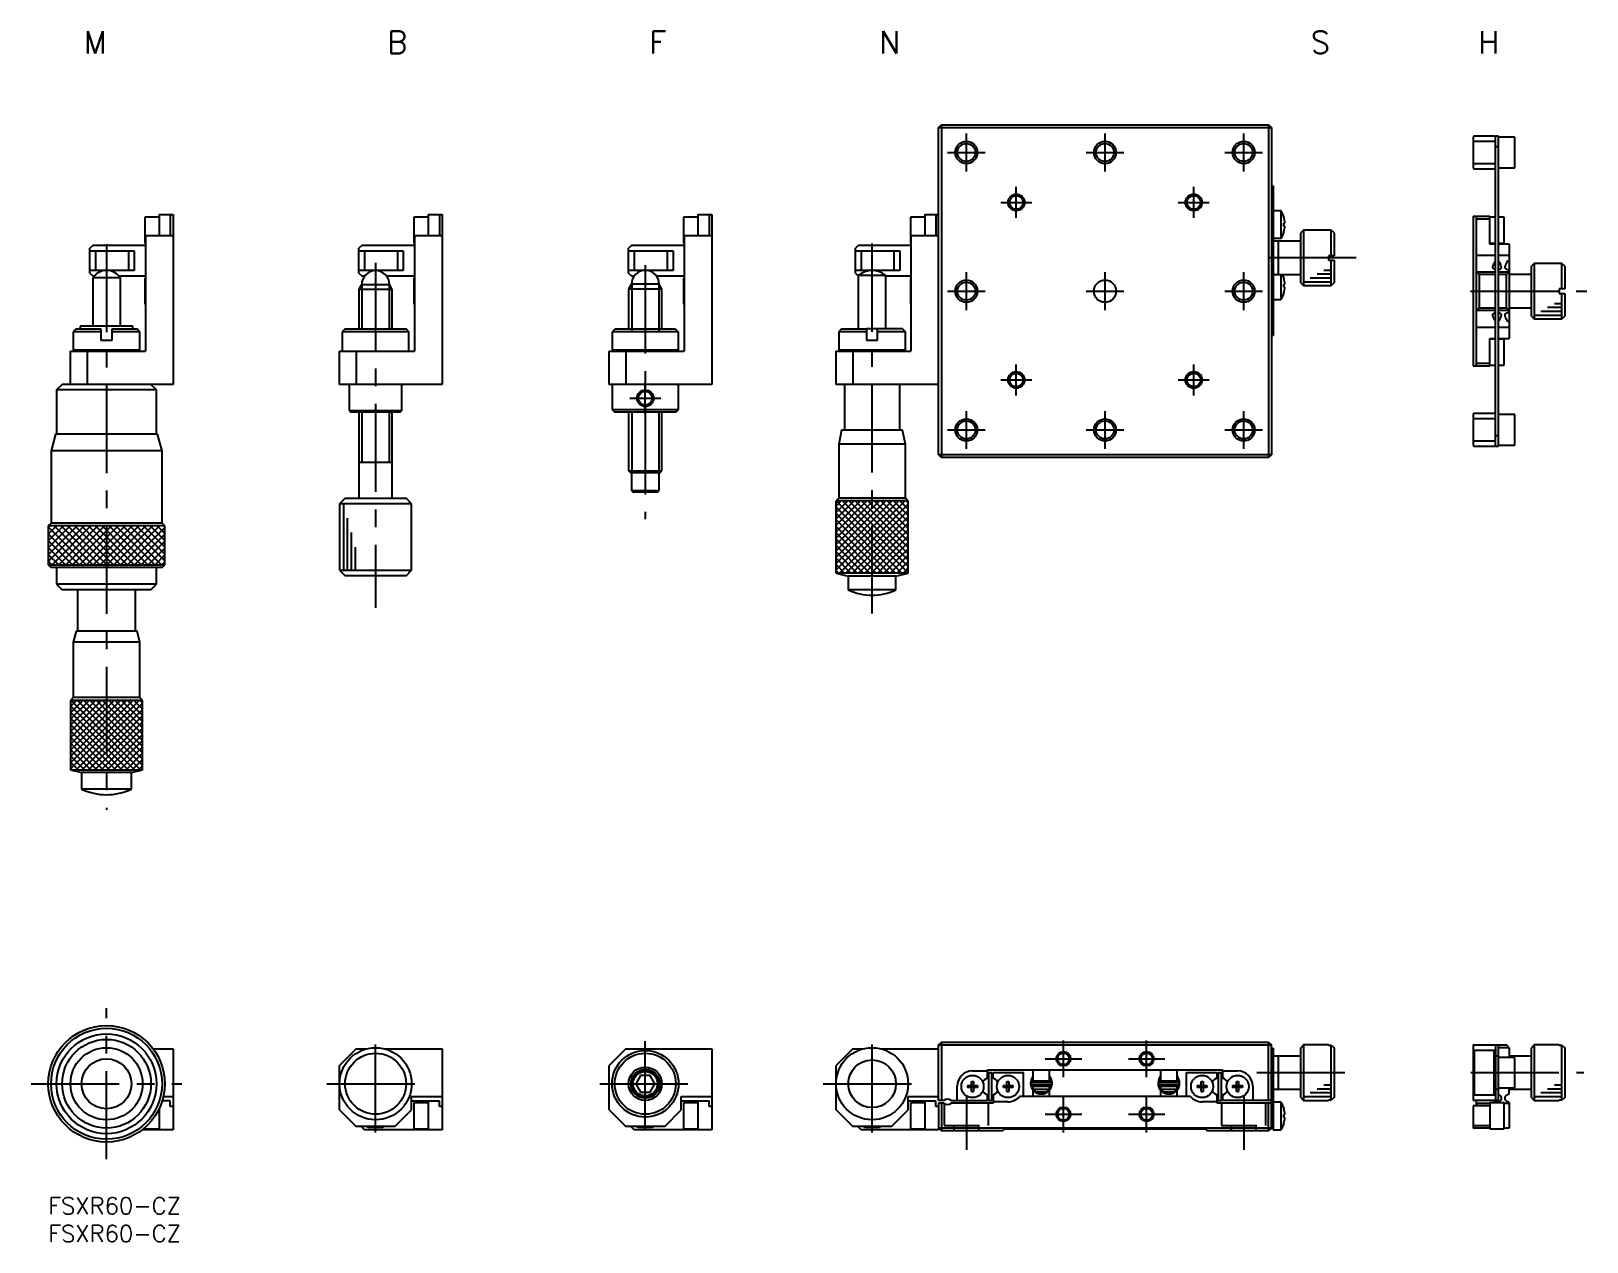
# Model space of a CAD drawing. Extents: x -3 to 277, y -8 to 210.
import ezdxf

# ---------------------------------------------------------------- set-up
doc = ezdxf.new("R2010")
doc.units = 0
doc.header["$LTSCALE"] = 0.5
doc.linetypes.add('CENTER', pattern=[50.8, 31.75, -6.35, 6.35, -6.35])
doc.linetypes.add('DASHED', pattern=[19.05, 12.7, -6.35])
for name, color, linetype in [('MSM_CENTER', 1, 'CENTER'), ('MSM_CONTINUOUS', 7, 'CONTINUOUS'), ('MSM_DASHED', 4, 'DASHED'), ('MSM_NARROW', 5, 'CONTINUOUS'), ('MSM_PART_NUMBER', 7, 'CONTINUOUS')]:
    doc.layers.add(name, color=color, linetype=linetype)
doc.styles.get("Standard").update_dxf_attribs({"font": 'txt.shx', "height": 3, "bigfont": 'bigfont.shx'})

msp = doc.modelspace()

# ---------------------------------------------------------------- texts
at = {"layer": 'MSM_PART_NUMBER'}
for s, p in [('M', (6.42, 206.22)), ('B', (61.14, 206.22)), ('F', (108.4, 206.22)), ('N', (149.86, 206.22)), ('S', (227.65, 206.22)), ('H', (257.87, 206.22))]:
    msp.add_text(s, height=4, dxfattribs=at).set_placement(p)

# ---------------------------------------------------------------- blocks, each defined once
blk = doc.blocks.new('*U4')
at = {"layer": 'MSM_PART_NUMBER'}
blk.add_text('FSXR60-CZ', height=3, dxfattribs=at).set_placement((0, -3))
blk = doc.blocks.new('*U5')
at = {"layer": 'MSM_PART_NUMBER'}
blk.add_text('FSXR60-CZ', height=3, dxfattribs=at).set_placement((0, -8))

# ---------------------------------------------------------------- linework, layer by layer
at = {"layer": 'MSM_CENTER'}
for p, q in [((165.54, 184.95), (165.54, 191.75)), ((190.54, 184.95), (190.54, 191.75)), ((215.54, 184.95), (215.54, 191.75)), ((162.14, 188.35), (168.94, 188.35)), ((187.14, 188.35), (193.94, 188.35)), ((212.14, 188.35), (218.94, 188.35)), ((174.54, 176.55), (174.54, 182.15)), ((206.54, 176.55), (206.54, 182.15)), ((171.74, 179.35), (177.34, 179.35)), ((203.74, 179.35), (209.34, 179.35)), ((10.5, 171.85), (10.5, 69.85)), ((148.54, 105.25), (148.54, 172.85)), ((59.01, 168.45), (59.01, 106.29)), ((235.84, 169.35), (217.84, 169.35)), ((107.64, 168.01), (107.64, 122.28)), ((165.54, 159.95), (165.54, 166.75)), ((190.54, 159.95), (190.54, 166.75)), ((215.54, 159.95), (215.54, 166.75)), ((162.14, 163.35), (168.94, 163.35)), ((187.14, 163.35), (193.94, 163.35)), ((212.14, 163.35), (218.94, 163.35)), ((256.42, 163.35), (277.42, 163.35)), ((174.54, 144.55), (174.54, 150.15)), ((206.54, 144.55), (206.54, 150.15)), ((107.64, 141.25), (107.64, 146.85)), ((171.74, 147.35), (177.34, 147.35)), ((203.74, 147.35), (209.34, 147.35)), ((104.84, 144.05), (110.44, 144.05)), ((165.54, 134.95), (165.54, 141.75)), ((190.54, 134.95), (190.54, 141.75)), ((215.54, 134.95), (215.54, 141.75)), ((162.14, 138.35), (168.94, 138.35)), ((187.14, 138.35), (193.94, 138.35)), ((212.14, 138.35), (218.94, 138.35)), ((10.5, 6.9), (10.5, 34.1)), ((59.01, 11.7), (59.01, 29.3)), ((107.64, 12.3), (107.64, 28.7)), ((148.54, 11.7), (148.54, 29.3)), ((183.04, 21.7), (183.04, 28.3)), ((198.04, 21.7), (198.04, 28.3)), ((179.74, 25), (186.34, 25)), ((194.74, 25), (201.34, 25)), ((217.89, 22.5), (235.29, 22.5)), ((256.47, 22.5), (276.87, 22.5)), ((-3.1, 20.5), (24.1, 20.5)), ((50.21, 20.5), (67.81, 20.5)), ((99.44, 20.5), (115.84, 20.5)), ((139.74, 20.5), (157.34, 20.5)), ((165.54, 18.4), (165.54, 8.6)), ((183.04, 11.7), (183.04, 18.3)), ((198.04, 11.7), (198.04, 18.3)), ((215.54, 18.4), (215.54, 8.6)), ((179.74, 15), (186.34, 15)), ((194.74, 15), (201.34, 15))]:
    msp.add_line(p, q, dxfattribs=at)
at = {"layer": 'MSM_CONTINUOUS'}
for p, q in [((161.04, 193.35), (160.54, 192.85)), ((160.54, 133.85), (160.54, 192.85)), ((160.54, 192.85), (220.54, 192.85)), ((161.04, 193.35), (161.04, 133.35)), ((161.04, 193.35), (220.04, 193.35)), ((220.04, 193.35), (220.04, 133.35)), ((220.54, 192.85), (220.04, 193.35)), ((220.54, 192.85), (220.54, 133.85)), ((257.12, 191.35), (256.92, 191.15)), ((256.92, 191.15), (256.92, 185.55)), ((257.12, 191.35), (260.72, 191.35)), ((260.92, 191.15), (260.72, 191.35)), ((260.92, 135.35), (260.92, 191.35)), ((260.92, 191.35), (261.42, 191.35)), ((261.42, 191.35), (261.42, 135.35)), ((264.42, 191.1), (261.42, 191.1)), ((264.42, 185.6), (264.42, 191.1)), ((260.92, 190.35), (256.92, 190.35)), ((261.42, 189.35), (260.92, 189.35)), ((256.92, 186.35), (260.92, 186.35)), ((256.92, 185.55), (257.12, 185.35)), ((260.72, 185.35), (257.12, 185.35)), ((260.72, 185.35), (260.92, 185.55)), ((261.42, 185.6), (264.42, 185.6)), ((220.54, 182.35), (220.84, 182.35)), ((220.84, 182.35), (220.84, 155.35)), ((220.84, 180.35), (220.54, 180.35)), ((20, 177.15), (20, 173.35)), ((20, 177.15), (22.5, 177.15)), ((22, 177.15), (22, 173.35)), ((22.5, 177.15), (22.5, 146.55)), ((68.51, 177.15), (68.51, 173.35)), ((68.51, 177.15), (71.01, 177.15)), ((70.51, 177.15), (70.51, 173.35)), ((71.01, 177.15), (71.01, 146.55)), ((117.14, 177.15), (117.14, 173.35)), ((117.14, 177.15), (119.64, 177.15)), ((119.14, 177.15), (119.14, 173.35)), ((119.64, 177.15), (119.64, 146.55)), ((158.04, 177.15), (158.04, 173.35)), ((158.04, 177.15), (160.54, 177.15)), ((160.04, 177.15), (160.04, 173.35)), ((222.23, 177.85), (220.84, 177.85)), ((222.23, 177.85), (222.23, 172.85)), ((256.92, 176.85), (256.92, 149.85)), ((256.92, 176.85), (259.92, 176.85)), ((257.52, 149.85), (257.52, 176.85)), ((259.92, 171.85), (259.92, 176.85)), ((20, 176.7), (17.4, 176.7)), ((17.4, 176.7), (17.4, 172)), ((68.51, 176.7), (65.91, 176.7)), ((65.91, 176.7), (65.91, 172)), ((117.14, 176.7), (114.54, 176.7)), ((114.54, 176.7), (114.54, 172)), ((155.44, 176.7), (155.44, 172)), ((158.04, 176.7), (155.44, 176.7)), ((222.8, 176.61), (222.81, 176.61)), ((222.8, 175.61), (222.97, 175.61)), ((222.97, 175.09), (222.8, 175.09)), ((222.81, 174.09), (222.8, 174.09)), ((226.34, 174.35), (225.84, 173.85)), ((231.34, 174.35), (226.34, 174.35)), ((226.34, 174.35), (226.34, 164.35)), ((231.84, 173.85), (231.34, 174.35)), ((231.34, 169.75), (231.34, 174.35)), ((259.92, 176.35), (257.52, 176.35)), ((260.92, 176.7), (259.92, 176.7)), ((262.52, 176.7), (261.42, 176.7)), ((262.52, 172), (262.52, 176.7)), ((8, 171.6), (7.5, 171.1)), ((17.5, 171.6), (8, 171.6)), ((17.4, 172), (17.5, 172)), ((17.5, 173.35), (17.5, 152.55)), ((22.5, 173.35), (17.5, 173.35)), ((56.51, 171.6), (56.01, 171.1)), ((66.01, 171.6), (56.51, 171.6)), ((65.91, 172), (66.01, 172)), ((71.01, 173.35), (66.01, 173.35)), ((66.01, 173.35), (66.01, 152.55)), ((105.14, 171.6), (104.64, 171.1)), ((114.64, 171.6), (105.14, 171.6)), ((114.54, 172), (114.64, 172)), ((114.64, 173.35), (114.64, 152.55)), ((119.64, 173.35), (114.64, 173.35)), ((146.04, 171.6), (145.54, 171.1)), ((155.54, 171.6), (146.04, 171.6)), ((155.44, 172), (155.54, 172)), ((155.54, 173.35), (155.54, 152.55)), ((160.54, 173.35), (155.54, 173.35)), ((222.23, 172.85), (220.84, 172.85)), ((225.84, 172.35), (220.84, 172.35)), ((221.84, 166.35), (221.84, 172.35)), ((225.84, 164.85), (225.84, 173.85)), ((231.84, 173.85), (231.84, 169.75)), ((259.92, 172), (260.92, 172)), ((260.92, 171.85), (259.92, 171.85)), ((261.42, 172), (262.52, 172)), ((263.42, 171.85), (261.42, 171.85)), ((263.42, 171.85), (263.42, 154.85)), ((7.5, 166.6), (7.5, 171.1)), ((7.5, 170.6), (15.5, 170.6)), ((8.5, 170.6), (8.5, 167.1)), ((14.5, 167.1), (14.5, 170.6)), ((15.5, 170.6), (15.5, 167.1)), ((56.01, 166.6), (56.01, 171.1)), ((56.01, 170.6), (64.01, 170.6)), ((57.01, 170.6), (57.01, 167.1)), ((63.01, 167.1), (63.01, 170.6)), ((64.01, 170.6), (64.01, 167.1)), ((104.64, 166.6), (104.64, 171.1)), ((104.64, 170.6), (112.64, 170.6)), ((105.64, 170.6), (105.64, 167.1)), ((111.64, 167.1), (111.64, 170.6)), ((112.64, 170.6), (112.64, 167.1)), ((145.54, 166.6), (145.54, 171.1)), ((145.54, 170.6), (153.54, 170.6)), ((146.54, 170.6), (146.54, 167.1)), ((152.54, 167.1), (152.54, 170.6)), ((153.54, 170.6), (153.54, 167.1)), ((231.84, 169.75), (230.84, 169.75)), ((230.84, 169.75), (230.84, 168.95)), ((230.84, 168.95), (231.84, 168.95)), ((231.34, 164.35), (231.34, 168.95)), ((231.84, 168.95), (231.84, 164.85)), ((257.52, 169.85), (260.92, 169.85)), ((261.42, 169.85), (263.42, 169.85)), ((261.42, 168.83), (261.5, 168.76)), ((263.17, 168.79), (263.27, 168.87)), ((263.27, 168.87), (263.37, 168.91)), ((263.37, 168.91), (263.42, 168.91)), ((267.92, 168.35), (267.42, 167.85)), ((267.92, 168.35), (267.92, 158.35)), ((272.92, 168.35), (267.92, 168.35)), ((273.42, 167.85), (272.92, 168.35)), ((272.92, 163.75), (272.92, 168.35)), ((15.5, 167.1), (7.5, 167.1)), ((7.5, 166.6), (8, 166.1)), ((8, 166.1), (8.26, 166.1)), ((8, 165.76), (8, 157.05)), ((13, 165.76), (8, 165.76)), ((12.74, 166.1), (17.5, 166.1)), ((13, 157.05), (13, 165.76)), ((17.4, 165.7), (17.4, 161)), ((17.5, 165.7), (17.4, 165.7)), ((64.01, 167.1), (56.01, 167.1)), ((56.01, 166.6), (56.51, 166.1)), ((56.51, 166.1), (57.05, 166.1)), ((60.98, 166.1), (66.01, 166.1)), ((65.91, 165.7), (65.91, 161)), ((66.01, 165.7), (65.91, 165.7)), ((112.64, 167.1), (104.64, 167.1)), ((104.64, 166.6), (105.14, 166.1)), ((105.14, 166.1), (105.64, 166.1)), ((109.64, 166.1), (114.64, 166.1)), ((114.54, 165.7), (114.54, 161)), ((114.64, 165.7), (114.54, 165.7)), ((153.54, 167.1), (145.54, 167.1)), ((145.54, 166.6), (146.04, 166.1)), ((151.04, 166.17), (146.04, 166.17)), ((146.04, 166.17), (146.04, 156.55)), ((151.04, 156.55), (151.04, 166.17)), ((151.04, 166.1), (155.54, 166.1)), ((155.44, 165.7), (155.44, 161)), ((155.54, 165.7), (155.44, 165.7)), ((220.84, 166.35), (225.84, 166.35)), ((222.23, 166.35), (222.23, 161.85)), ((222.8, 165.61), (222.81, 165.61)), ((257.52, 166.85), (260.92, 166.85)), ((257.52, 166.85), (258.02, 166.35)), ((260.92, 166.35), (258.02, 166.35)), ((258.02, 166.35), (258.02, 160.35)), ((260.47, 167.71), (260.48, 167.82)), ((260.47, 167.68), (260.47, 167.71)), ((260.47, 167.64), (260.47, 167.68)), ((260.48, 167.61), (260.47, 167.64)), ((260.48, 167.57), (260.48, 167.61)), ((260.49, 167.54), (260.48, 167.57)), ((260.5, 167.51), (260.49, 167.54)), ((260.51, 167.49), (260.5, 167.51)), ((260.53, 167.46), (260.51, 167.49)), ((260.54, 167.43), (260.53, 167.46)), ((260.56, 167.41), (260.54, 167.43)), ((260.58, 167.39), (260.56, 167.41)), ((260.6, 167.37), (260.58, 167.39)), ((260.62, 167.35), (260.6, 167.37)), ((260.64, 167.33), (260.62, 167.35)), ((260.67, 167.31), (260.64, 167.33)), ((260.69, 167.29), (260.67, 167.31)), ((260.72, 167.28), (260.69, 167.29)), ((260.74, 167.26), (260.72, 167.28)), ((260.77, 167.25), (260.74, 167.26)), ((260.79, 167.24), (260.77, 167.25)), ((260.82, 167.23), (260.79, 167.24)), ((260.84, 167.23), (260.82, 167.23)), ((260.87, 167.22), (260.84, 167.23)), ((260.89, 167.21), (260.87, 167.22)), ((260.92, 167.2), (260.89, 167.21)), ((261.44, 167.19), (261.42, 167.18)), ((261.42, 166.85), (263.42, 166.85)), ((262.92, 166.35), (261.42, 166.35)), ((261.47, 167.19), (261.44, 167.19)), ((261.49, 167.2), (261.47, 167.19)), ((261.52, 167.2), (261.49, 167.2)), ((261.56, 167.21), (261.52, 167.2)), ((261.58, 167.22), (261.56, 167.21)), ((261.61, 167.23), (261.58, 167.22)), ((261.64, 167.24), (261.61, 167.23)), ((261.67, 167.25), (261.64, 167.24)), ((261.69, 167.26), (261.67, 167.25)), ((261.71, 167.27), (261.69, 167.26)), ((261.74, 167.29), (261.71, 167.27)), ((261.76, 167.3), (261.74, 167.29)), ((261.78, 167.31), (261.76, 167.3)), ((261.8, 167.33), (261.78, 167.31)), ((261.82, 167.34), (261.8, 167.33)), ((261.84, 167.36), (261.82, 167.34)), ((261.85, 167.37), (261.84, 167.36)), ((261.87, 167.39), (261.85, 167.37)), ((261.88, 167.41), (261.87, 167.39)), ((261.9, 167.44), (261.88, 167.41)), ((261.91, 167.46), (261.9, 167.44)), ((261.92, 167.48), (261.91, 167.46)), ((261.94, 167.51), (261.92, 167.48)), ((261.95, 167.55), (261.94, 167.51)), ((261.96, 167.58), (261.95, 167.55)), ((261.97, 167.67), (261.96, 167.63)), ((261.96, 167.63), (261.96, 167.58)), ((261.97, 167.71), (261.97, 167.67)), ((262.67, 167.71), (262.68, 167.83)), ((262.67, 167.7), (262.67, 167.71)), ((262.68, 167.57), (262.67, 167.7)), ((262.73, 167.46), (262.68, 167.57)), ((262.79, 167.37), (262.73, 167.46)), ((262.88, 167.3), (262.79, 167.37)), ((262.99, 167.24), (262.88, 167.3)), ((262.92, 166.35), (263.42, 166.85)), ((262.92, 160.35), (262.92, 166.35)), ((267.42, 166.35), (263.42, 166.35)), ((267.42, 158.85), (267.42, 167.85)), ((273.42, 167.85), (273.42, 163.75)), ((56.26, 164.12), (56.01, 163.68)), ((56.01, 163.68), (56.01, 156.55)), ((62.01, 163.68), (56.01, 163.68)), ((56.51, 164.55), (56.26, 164.12)), ((56.51, 164.55), (61.51, 164.55)), ((61.76, 164.12), (61.51, 164.55)), ((62.01, 163.68), (61.76, 164.12)), ((62.01, 156.55), (62.01, 163.68)), ((105.14, 164.6), (104.64, 163.73)), ((104.64, 163.73), (104.64, 156.55)), ((110.64, 163.73), (104.64, 163.73)), ((110.14, 164.6), (105.14, 164.6)), ((110.64, 163.73), (110.14, 164.6)), ((110.64, 156.55), (110.64, 163.73)), ((222.8, 164.61), (222.97, 164.61)), ((222.97, 164.09), (222.8, 164.09)), ((222.81, 163.09), (222.8, 163.09)), ((225.84, 164.85), (226.34, 164.35)), ((226.34, 164.35), (231.34, 164.35)), ((231.34, 164.35), (231.84, 164.85)), ((272.42, 163.75), (272.42, 162.95)), ((273.42, 163.75), (272.42, 163.75)), ((272.42, 162.95), (273.42, 162.95)), ((272.92, 158.35), (272.92, 162.95)), ((273.42, 162.95), (273.42, 158.85)), ((17.4, 161), (17.5, 161)), ((65.91, 161), (66.01, 161)), ((114.54, 161), (114.64, 161)), ((155.44, 161), (155.54, 161)), ((220.84, 161.85), (222.23, 161.85)), ((258.02, 160.35), (257.52, 159.85)), ((258.02, 160.35), (260.92, 160.35)), ((261.42, 160.35), (262.92, 160.35)), ((263.42, 159.85), (262.92, 160.35)), ((263.42, 160.35), (267.42, 160.35)), ((220.54, 157.35), (220.84, 157.35)), ((260.92, 159.85), (257.52, 159.85)), ((260.47, 159.04), (260.48, 159.08)), ((260.47, 158.99), (260.47, 159.04)), ((260.47, 158.99), (260.47, 158.99)), ((260.47, 158.95), (260.47, 158.99)), ((260.49, 158.81), (260.47, 158.95)), ((260.48, 159.11), (260.49, 159.14)), ((260.48, 159.08), (260.48, 159.11)), ((260.49, 159.14), (260.5, 159.17)), ((260.5, 159.17), (260.51, 159.2)), ((260.51, 159.2), (260.52, 159.23)), ((260.52, 159.23), (260.54, 159.25)), ((260.54, 159.25), (260.55, 159.28)), ((260.55, 159.28), (260.57, 159.31)), ((260.57, 159.31), (260.59, 159.33)), ((260.59, 159.33), (260.61, 159.34)), ((260.61, 159.34), (260.63, 159.36)), ((260.63, 159.36), (260.65, 159.38)), ((260.65, 159.38), (260.67, 159.39)), ((260.67, 159.39), (260.69, 159.41)), ((260.69, 159.41), (260.71, 159.42)), ((260.71, 159.42), (260.74, 159.43)), ((260.74, 159.43), (260.77, 159.45)), ((260.77, 159.45), (260.8, 159.46)), ((260.8, 159.46), (260.83, 159.47)), ((260.83, 159.47), (260.86, 159.48)), ((260.86, 159.48), (260.89, 159.49)), ((260.89, 159.49), (260.92, 159.5)), ((263.42, 159.85), (261.42, 159.85)), ((261.42, 159.52), (261.45, 159.51)), ((261.43, 157.87), (261.42, 157.87)), ((261.51, 157.94), (261.43, 157.87)), ((261.45, 159.51), (261.48, 159.51)), ((261.48, 159.51), (261.5, 159.5)), ((261.5, 159.5), (261.53, 159.49)), ((261.53, 159.49), (261.56, 159.49)), ((261.56, 159.49), (261.58, 159.48)), ((261.58, 159.48), (261.61, 159.47)), ((261.61, 159.47), (261.63, 159.46)), ((261.63, 159.46), (261.66, 159.45)), ((261.66, 159.45), (261.68, 159.44)), ((261.68, 159.44), (261.7, 159.43)), ((261.7, 159.43), (261.72, 159.42)), ((261.72, 159.42), (261.75, 159.41)), ((261.75, 159.41), (261.77, 159.39)), ((261.77, 159.39), (261.8, 159.37)), ((261.8, 159.37), (261.82, 159.35)), ((261.82, 159.35), (261.84, 159.33)), ((261.84, 159.33), (261.86, 159.31)), ((261.86, 159.31), (261.88, 159.29)), ((261.88, 159.29), (261.9, 159.27)), ((261.9, 159.27), (261.91, 159.24)), ((261.91, 159.24), (261.92, 159.22)), ((261.92, 159.22), (261.94, 159.19)), ((261.94, 159.19), (261.95, 159.16)), ((261.95, 159.16), (261.95, 159.14)), ((261.95, 159.14), (261.96, 159.1)), ((261.96, 159.1), (261.97, 159.06)), ((261.97, 158.99), (261.96, 158.88)), ((261.97, 159.06), (261.97, 159.01)), ((261.97, 159.01), (261.97, 158.99)), ((262.67, 159.07), (262.68, 159.11)), ((262.67, 159.03), (262.67, 159.07)), ((262.67, 158.99), (262.67, 159.03)), ((262.67, 158.94), (262.67, 158.99)), ((262.69, 158.8), (262.67, 158.94)), ((262.68, 159.11), (262.69, 159.15)), ((262.69, 159.15), (262.7, 159.18)), ((262.7, 159.18), (262.72, 159.22)), ((262.72, 159.22), (262.73, 159.25)), ((262.73, 159.25), (262.75, 159.27)), ((262.75, 159.27), (262.77, 159.3)), ((262.77, 159.3), (262.78, 159.32)), ((262.78, 159.32), (262.8, 159.34)), ((262.8, 159.34), (262.82, 159.36)), ((262.82, 159.36), (262.84, 159.37)), ((262.84, 159.37), (262.86, 159.39)), ((262.86, 159.39), (262.88, 159.4)), ((262.88, 159.4), (262.91, 159.42)), ((262.91, 159.42), (262.93, 159.43)), ((262.93, 159.43), (262.96, 159.44)), ((262.96, 159.44), (262.99, 159.46)), ((262.99, 159.46), (263.02, 159.47)), ((263.02, 159.47), (263.05, 159.48)), ((263.05, 159.48), (263.08, 159.49)), ((263.08, 159.49), (263.1, 159.49)), ((263.1, 159.49), (263.13, 159.5)), ((263.13, 159.5), (263.16, 159.51)), ((263.22, 157.87), (263.13, 157.95)), ((263.16, 159.51), (263.19, 159.51)), ((263.19, 159.51), (263.22, 159.52)), ((263.22, 159.52), (263.25, 159.52)), ((263.31, 157.81), (263.22, 157.87)), ((263.25, 159.52), (263.28, 159.52)), ((263.28, 159.52), (263.32, 159.53)), ((263.42, 157.79), (263.31, 157.81)), ((263.32, 159.53), (263.35, 159.53)), ((263.35, 159.53), (263.39, 159.53)), ((263.39, 159.53), (263.42, 159.53)), ((267.42, 158.85), (267.92, 158.35)), ((267.92, 158.35), (272.92, 158.35)), ((272.92, 158.35), (273.42, 158.85)), ((5, 156.55), (4.5, 156.05)), ((9.5, 156.05), (4.5, 156.05)), ((4.5, 156.05), (4.5, 152.75)), ((5, 156.55), (9.5, 156.55)), ((15.25, 157.05), (5.75, 157.05)), ((5.75, 157.05), (5.75, 156.55)), ((9.5, 156.55), (9.5, 154.55)), ((9.5, 154.55), (11.5, 154.55)), ((11.5, 156.55), (16, 156.55)), ((11.5, 154.55), (11.5, 156.55)), ((16.5, 156.05), (11.5, 156.05)), ((15.25, 156.55), (15.25, 157.05)), ((16.5, 156.05), (16, 156.55)), ((16.5, 152.75), (16.5, 156.05)), ((53.51, 156.55), (53.01, 156.05)), ((65.01, 156.05), (53.01, 156.05)), ((53.01, 156.05), (53.01, 152.55)), ((53.51, 156.55), (64.51, 156.55)), ((65.01, 156.05), (64.51, 156.55)), ((65.01, 152.55), (65.01, 156.05)), ((101.64, 154.55), (101.64, 152.75)), ((101.64, 154.55), (101.73, 154.55)), ((101.73, 156.05), (102.24, 156.55)), ((113.56, 156.05), (101.73, 156.05)), ((101.73, 154.55), (101.73, 156.05)), ((102.24, 156.55), (113.05, 156.55)), ((113.05, 156.55), (113.56, 156.05)), ((113.56, 156.05), (113.56, 154.55)), ((113.56, 154.55), (113.64, 154.55)), ((113.64, 152.75), (113.64, 154.55)), ((143.04, 156.55), (142.54, 156.05)), ((147.54, 156.05), (142.54, 156.05)), ((142.54, 156.05), (142.54, 152.75)), ((143.04, 156.55), (147.54, 156.55)), ((154.04, 156.55), (147.54, 156.55)), ((147.54, 156.55), (147.54, 154.55)), ((147.54, 154.55), (149.54, 154.55)), ((149.54, 154.55), (149.54, 156.55)), ((154.54, 156.05), (149.54, 156.05)), ((154.54, 156.05), (154.04, 156.55)), ((154.54, 152.75), (154.54, 156.05)), ((220.84, 155.35), (220.54, 155.35)), ((257.52, 156.85), (260.92, 156.85)), ((259.92, 149.85), (259.92, 154.85)), ((259.92, 154.85), (260.92, 154.85)), ((260.92, 154.7), (259.92, 154.7)), ((261.42, 156.85), (263.42, 156.85)), ((261.42, 154.85), (263.42, 154.85)), ((262.52, 154.7), (261.42, 154.7)), ((262.52, 150), (262.52, 154.7)), ((4, 146.55), (4, 152.55)), ((4, 152.55), (17.5, 152.55)), ((4.5, 152.75), (16.5, 152.75)), ((4.5, 152.75), (4.7, 152.55)), ((7, 152.55), (7, 146.55)), ((16.3, 152.55), (16.5, 152.75)), ((52.51, 146.55), (52.51, 152.55)), ((52.51, 152.55), (66.01, 152.55)), ((55.51, 152.55), (55.51, 146.55)), ((101.14, 146.55), (101.14, 152.55)), ((101.14, 152.55), (114.64, 152.55)), ((101.64, 152.75), (113.64, 152.75)), ((101.64, 152.75), (101.84, 152.55)), ((104.14, 152.55), (104.14, 146.55)), ((113.44, 152.55), (113.64, 152.75)), ((142.04, 146.55), (142.04, 152.55)), ((142.04, 152.55), (155.54, 152.55)), ((142.54, 152.75), (154.54, 152.75)), ((142.54, 152.75), (142.74, 152.55)), ((145.04, 152.55), (145.04, 146.55)), ((154.34, 152.55), (154.54, 152.75)), ((259.92, 149.85), (256.92, 149.85)), ((257.52, 150.35), (259.92, 150.35)), ((259.92, 150), (260.92, 150)), ((261.42, 150), (262.52, 150)), ((2.5, 146.55), (1.5, 145.55)), ((22.5, 146.55), (2.5, 146.55)), ((19.5, 145.55), (18.5, 146.55)), ((71.01, 146.55), (52.51, 146.55)), ((54.26, 146.55), (54.26, 141.85)), ((63.76, 141.85), (63.76, 146.55)), ((119.64, 146.55), (101.14, 146.55)), ((101.64, 146.55), (101.64, 142.05)), ((113.64, 142.05), (113.64, 146.55)), ((160.54, 146.55), (142.04, 146.55)), ((143.54, 146.55), (143.54, 138.3)), ((153.54, 138.3), (153.54, 146.55)), ((19.5, 145.55), (1.5, 145.55)), ((1.5, 145.55), (1.5, 137.55)), ((19.5, 137.55), (19.5, 145.55)), ((54.26, 141.85), (63.76, 141.85)), ((54.26, 141.85), (54.56, 141.55)), ((63.46, 141.55), (54.56, 141.55)), ((56.01, 141.55), (56.01, 126.05)), ((62.01, 126.05), (62.01, 141.55)), ((63.46, 141.55), (63.76, 141.85)), ((101.64, 142.05), (113.64, 142.05)), ((101.64, 142.05), (102.14, 141.55)), ((113.14, 141.55), (102.14, 141.55)), ((104.64, 141.55), (104.64, 131)), ((110.64, 131), (110.64, 141.55)), ((113.14, 141.55), (113.64, 142.05)), ((257.12, 141.35), (256.92, 141.15)), ((256.92, 141.15), (256.92, 135.55)), ((260.92, 140.35), (256.92, 140.35)), ((257.12, 141.35), (260.72, 141.35)), ((260.92, 141.15), (260.72, 141.35)), ((264.42, 141.1), (261.42, 141.1)), ((264.42, 135.6), (264.42, 141.1)), ((1.3, 137.55), (0.5, 134.55)), ((19.7, 137.55), (1.3, 137.55)), ((20.5, 134.55), (19.7, 137.55)), ((143.04, 138.3), (142.54, 135.8)), ((154.04, 138.3), (143.04, 138.3)), ((154.54, 135.8), (154.04, 138.3)), ((154.54, 135.8), (142.54, 135.8)), ((142.54, 135.8), (142.54, 126.05)), ((154.54, 126.05), (154.54, 135.8)), ((256.92, 136.35), (260.92, 136.35)), ((256.92, 135.55), (257.12, 135.35)), ((260.72, 135.35), (257.12, 135.35)), ((260.72, 135.35), (260.92, 135.55)), ((260.92, 137.35), (261.42, 137.35)), ((261.42, 135.35), (260.92, 135.35)), ((261.42, 135.6), (264.42, 135.6)), ((20.5, 134.55), (0.5, 134.55)), ((0.5, 134.55), (0.5, 121.55)), ((20.5, 121.55), (20.5, 134.55)), ((56.01, 132.55), (62.01, 132.55)), ((220.54, 133.85), (160.54, 133.85)), ((160.54, 133.85), (161.04, 133.35)), ((220.04, 133.35), (161.04, 133.35)), ((220.04, 133.35), (220.54, 133.85)), ((104.64, 131), (110.64, 131)), ((104.64, 131), (105.04, 130.6)), ((110.24, 130.6), (105.04, 130.6)), ((105.14, 130.6), (105.14, 127.4)), ((110.14, 127.4), (110.14, 130.6)), ((110.24, 130.6), (110.64, 131)), ((105.14, 127.4), (110.14, 127.4)), ((105.14, 127.4), (105.44, 127.1)), ((109.84, 127.1), (105.44, 127.1)), ((109.84, 127.1), (110.14, 127.4)), ((53.51, 126.05), (52.51, 125.05)), ((65.51, 125.05), (52.51, 125.05)), ((52.51, 125.05), (52.51, 113.05)), ((53.51, 126.05), (64.51, 126.05)), ((65.51, 125.05), (64.51, 126.05)), ((65.51, 113.05), (65.51, 125.05)), ((142.54, 126.05), (142.04, 125.55)), ((155.04, 125.55), (142.04, 125.55)), ((142.04, 112.55), (142.04, 125.55)), ((154.54, 126.05), (142.54, 126.05)), ((155.04, 125.55), (154.54, 126.05)), ((155.04, 112.55), (155.04, 125.55)), ((0.5, 121.55), (0, 121.05)), ((21, 121.05), (0, 121.05)), ((0, 121.05), (0, 114.05)), ((20.5, 121.55), (0.5, 121.55)), ((21, 121.05), (20.5, 121.55)), ((21, 114.05), (21, 121.05)), ((0, 114.05), (0.5, 113.55)), ((0, 114.05), (21, 114.05)), ((20.5, 113.55), (0.5, 113.55)), ((1.5, 113.55), (1.5, 110.55)), ((19.5, 110.55), (19.5, 113.55)), ((20.5, 113.55), (21, 114.05)), ((52.51, 113.05), (65.51, 113.05)), ((52.51, 113.05), (53.51, 112.05)), ((64.51, 112.05), (65.51, 113.05)), ((142.04, 112.55), (144.24, 111.96)), ((155.04, 112.55), (142.04, 112.55)), ((152.84, 111.96), (155.04, 112.55)), ((19.5, 110.55), (1.5, 110.55)), ((1.5, 110.55), (2.5, 109.55)), ((18.5, 109.55), (2.5, 109.55)), ((5.25, 109.55), (5.25, 102.1)), ((15.75, 102.1), (15.75, 109.55)), ((18.5, 109.55), (19.5, 110.55)), ((64.51, 112.05), (53.51, 112.05)), ((152.84, 111.96), (144.24, 111.96)), ((144.24, 111.96), (144.24, 109.55)), ((152.84, 109.55), (144.24, 109.55)), ((152.84, 109.55), (152.84, 111.96)), ((5, 102.1), (4.5, 100.1)), ((16, 102.1), (5, 102.1)), ((16.5, 100.1), (16, 102.1)), ((4.5, 100.1), (4.5, 90.1)), ((16.5, 100.1), (4.5, 100.1)), ((16.5, 90.1), (16.5, 100.1)), ((4.5, 90.1), (4, 89.6)), ((16.5, 90.1), (4.5, 90.1)), ((17, 89.6), (16.5, 90.1)), ((17, 89.6), (4, 89.6)), ((4, 89.6), (4, 77.1)), ((17, 77.1), (17, 89.6)), ((4, 77.1), (6, 76.6)), ((4, 77.1), (17, 77.1)), ((15, 76.6), (6, 76.6)), ((6, 76.6), (6, 73.61)), ((15, 76.6), (17, 77.1)), ((15, 73.61), (15, 76.6)), ((15, 73.61), (6, 73.61)), ((18.9, 26.8), (22.5, 26.8)), ((22.5, 26.8), (22.5, 12.2)), ((55.51, 26.8), (52.51, 23.8)), ((55.51, 26.8), (57.41, 26.8)), ((60.61, 26.8), (71.01, 26.8)), ((71.01, 26.8), (71.01, 12.2)), ((104.14, 26.8), (101.14, 23.8)), ((104.14, 26.8), (119.64, 26.8)), ((119.64, 26.8), (119.64, 12.2)), ((145.04, 26.8), (142.04, 23.8)), ((145.04, 26.8), (146.94, 26.8)), ((150.14, 26.8), (160.54, 26.8)), ((161.04, 28), (160.54, 27.5)), ((160.54, 17.5), (160.54, 27.5)), ((160.54, 27.5), (220.54, 27.5)), ((161.04, 28), (161.04, 17.5)), ((161.04, 28), (220.04, 28)), ((220.04, 17.5), (220.04, 28)), ((220.04, 28), (220.54, 27.5)), ((220.54, 12.4), (220.54, 27.5)), ((220.54, 26.9), (220.84, 26.9)), ((220.84, 26.9), (220.84, 12.2)), ((225.84, 25.5), (220.84, 25.5)), ((221.84, 19.5), (221.84, 25.5)), ((226.34, 27.5), (225.84, 27)), ((225.84, 18), (225.84, 27)), ((230.84, 27.5), (226.34, 27.5)), ((226.34, 27.5), (226.34, 17.5)), ((230.84, 27.5), (230.84, 27.48)), ((230.84, 27.48), (231.34, 27.48)), ((231.34, 17.52), (231.34, 27.48)), ((231.34, 27.48), (231.84, 26.98)), ((231.84, 26.98), (231.84, 18.02)), ((256.92, 27.5), (256.92, 17.5)), ((256.92, 27.5), (262.92, 27.5)), ((256.92, 26.7), (257.12, 26.5)), ((260.72, 26.5), (257.12, 26.5)), ((257.12, 26.5), (257.12, 18.5)), ((260.72, 26.5), (260.92, 26.7)), ((260.72, 18.5), (260.72, 26.5)), ((260.92, 27.5), (260.92, 17.5)), ((261.42, 25.5), (260.92, 25.5)), ((261.42, 27.5), (261.42, 17.5)), ((263.42, 27), (261.42, 27)), ((264.42, 25.25), (261.42, 25.25)), ((263.42, 27), (262.92, 27.5)), ((263.42, 27), (263.42, 25.25)), ((267.42, 25.5), (263.42, 25.5)), ((264.42, 19.75), (264.42, 25.25)), ((267.92, 27.5), (267.42, 27)), ((267.42, 18), (267.42, 27)), ((267.92, 27.5), (267.92, 17.5)), ((272.42, 27.5), (267.92, 27.5)), ((272.42, 27.5), (272.42, 27.48)), ((272.42, 27.48), (272.92, 27.48)), ((272.92, 17.52), (272.92, 27.48)), ((272.92, 27.48), (273.42, 26.98)), ((273.42, 26.98), (273.42, 18.02)), ((52.51, 15.8), (52.51, 23.8)), ((101.14, 15.8), (101.14, 23.8)), ((142.04, 15.8), (142.04, 23.8)), ((166.64, 22.8), (169.34, 22.8)), ((169.34, 23), (211.74, 23)), ((169.34, 21.55), (169.34, 23)), ((169.54, 22.5), (169.54, 17.5)), ((169.54, 22.5), (170.14, 22.5)), ((170.14, 17.5), (170.14, 22.5)), ((170.34, 22.5), (175.84, 22.5)), ((170.34, 21.55), (170.34, 22.5)), ((175.84, 18.2), (175.84, 22.5)), ((177.54, 23), (177.54, 21)), ((180.54, 21), (180.54, 23)), ((200.54, 23), (200.54, 21)), ((203.54, 21), (203.54, 23)), ((205.24, 22.5), (210.74, 22.5)), ((205.24, 18.2), (205.24, 22.5)), ((210.74, 21.55), (210.74, 22.5)), ((210.94, 22.5), (210.94, 17.5)), ((210.94, 22.5), (211.54, 22.5)), ((211.54, 17.5), (211.54, 22.5)), ((211.74, 23), (211.74, 21.55)), ((211.74, 22.8), (214.44, 22.8)), ((220.84, 24.9), (220.54, 24.9)), ((106.78, 22), (105.91, 20.5)), ((105.91, 20.5), (106.78, 19)), ((108.51, 22), (106.78, 22)), ((109.38, 20.5), (108.51, 22)), ((108.51, 19), (109.38, 20.5)), ((163.89, 17.5), (163.89, 20.05)), ((165.75, 20.18), (166.46, 20.18)), ((165.75, 20.18), (165.75, 19.82)), ((166.46, 19.82), (165.75, 19.82)), ((166.46, 20.18), (166.46, 20.89)), ((166.46, 20.89), (166.82, 20.89)), ((166.47, 20.17), (166.46, 20.18)), ((166.47, 19.83), (166.46, 19.82)), ((166.46, 19.11), (166.46, 19.82)), ((166.47, 20.17), (166.81, 20.17)), ((166.47, 19.83), (166.47, 20.17)), ((166.81, 19.83), (166.47, 19.83)), ((166.81, 20.17), (166.82, 20.18)), ((166.81, 20.17), (166.81, 19.83)), ((166.81, 19.83), (166.82, 19.82)), ((166.82, 20.89), (166.82, 20.18)), ((166.82, 20.18), (167.52, 20.18)), ((167.52, 19.82), (166.82, 19.82)), ((166.82, 19.82), (166.82, 19.11)), ((167.52, 20.18), (167.52, 19.82)), ((169.08, 21.4), (169.34, 21.55)), ((170.34, 21.55), (170.6, 21.4)), ((172.15, 20.18), (172.86, 20.18)), ((172.15, 20.18), (172.15, 19.82)), ((172.86, 19.82), (172.15, 19.82)), ((172.86, 20.18), (172.86, 20.89)), ((172.86, 20.89), (173.22, 20.89)), ((172.87, 20.17), (172.86, 20.18)), ((172.87, 19.83), (172.86, 19.82)), ((172.86, 19.11), (172.86, 19.82)), ((172.87, 20.17), (173.21, 20.17)), ((172.87, 19.83), (172.87, 20.17)), ((173.21, 19.83), (172.87, 19.83)), ((173.21, 20.17), (173.22, 20.18)), ((173.21, 20.17), (173.21, 19.83)), ((173.21, 19.83), (173.22, 19.82)), ((173.22, 20.89), (173.22, 20.18)), ((173.22, 20.18), (173.92, 20.18)), ((173.92, 19.82), (173.22, 19.82)), ((173.22, 19.82), (173.22, 19.11)), ((173.92, 20.18), (173.92, 19.82)), ((177.19, 21.09), (177.09, 20.63)), ((177.2, 21.17), (177.19, 21.13)), ((177.19, 21.13), (177.19, 21.1)), ((177.19, 21.1), (177.19, 21.07)), ((177.19, 21.07), (177.2, 21.03)), ((177.21, 21.24), (177.2, 21.2)), ((177.2, 21.2), (177.2, 21.17)), ((177.2, 21.03), (177.2, 21)), ((177.2, 21), (177.21, 20.96)), ((177.22, 21.27), (177.21, 21.24)), ((177.21, 20.96), (177.21, 20.93)), ((177.21, 20.93), (177.22, 20.9)), ((177.24, 21.33), (177.22, 21.3)), ((177.22, 21.3), (177.22, 21.27)), ((177.22, 20.9), (177.23, 20.86)), ((177.23, 20.86), (177.25, 20.83)), ((177.25, 21.37), (177.24, 21.33)), ((177.54, 21.84), (177.25, 21.37)), ((177.25, 21.37), (177.54, 21.28)), ((177.25, 20.83), (177.26, 20.8)), ((177.26, 20.8), (177.26, 20.79)), ((180.79, 20.8), (177.29, 20.8)), ((177.29, 20.4), (180.79, 20.4)), ((177.6, 20), (177.49, 20.4)), ((177.54, 21), (180.54, 21)), ((177.54, 20.2), (177.54, 20.19)), ((178.04, 20.2), (177.54, 20.2)), ((177.54, 20.19), (177.54, 20.19)), ((177.54, 20.19), (177.54, 20.19)), ((180.54, 20), (177.54, 20)), ((177.54, 20), (177.54, 19.5)), ((177.81, 20.81), (177.6, 21)), ((177.89, 20.8), (177.81, 20.81)), ((178.04, 21), (178.04, 20.8)), ((178.04, 20.4), (178.04, 20)), ((180.04, 20.8), (180.04, 21)), ((180.04, 20), (180.04, 20.4)), ((180.54, 20.2), (180.04, 20.2)), ((180.48, 21), (180.23, 20.8)), ((180.58, 20.4), (180.47, 20)), ((180.54, 21.01), (180.54, 21)), ((180.54, 21), (180.58, 20.8)), ((180.54, 20.19), (180.54, 20.2)), ((180.54, 20.19), (180.54, 20.19)), ((180.54, 20.19), (180.54, 20.19)), ((180.54, 20.19), (180.54, 20.19)), ((180.54, 20.19), (180.54, 20.19)), ((180.54, 19.5), (180.54, 20)), ((200.19, 21.09), (200.09, 20.63)), ((200.2, 21.17), (200.19, 21.13)), ((200.19, 21.13), (200.19, 21.1)), ((200.19, 21.1), (200.19, 21.07)), ((200.19, 21.07), (200.2, 21.03)), ((200.21, 21.24), (200.2, 21.2)), ((200.2, 21.2), (200.2, 21.17)), ((200.2, 21.03), (200.2, 21)), ((200.2, 21), (200.21, 20.96)), ((200.22, 21.27), (200.21, 21.24)), ((200.21, 20.96), (200.21, 20.93)), ((200.21, 20.93), (200.22, 20.9)), ((200.24, 21.33), (200.22, 21.3)), ((200.22, 21.3), (200.22, 21.27)), ((200.22, 20.9), (200.23, 20.86)), ((200.23, 20.86), (200.25, 20.83)), ((200.25, 21.37), (200.24, 21.33)), ((200.54, 21.84), (200.25, 21.37)), ((200.25, 21.37), (200.54, 21.28)), ((200.25, 20.83), (200.26, 20.8)), ((200.26, 20.8), (200.26, 20.79)), ((203.79, 20.8), (200.29, 20.8)), ((200.29, 20.4), (203.79, 20.4)), ((200.6, 20), (200.49, 20.4)), ((200.54, 21), (203.54, 21)), ((200.54, 20.2), (200.54, 20.19)), ((201.04, 20.2), (200.54, 20.2)), ((200.54, 20.19), (200.54, 20.19)), ((200.54, 20.19), (200.54, 20.19)), ((203.54, 20), (200.54, 20)), ((200.54, 20), (200.54, 19.5)), ((200.81, 20.81), (200.6, 21)), ((200.89, 20.8), (200.81, 20.81)), ((201.04, 21), (201.04, 20.8)), ((201.04, 20.4), (201.04, 20)), ((203.04, 20.8), (203.04, 21)), ((203.04, 20), (203.04, 20.4)), ((203.54, 20.2), (203.04, 20.2)), ((203.48, 21), (203.23, 20.8)), ((203.58, 20.4), (203.47, 20)), ((203.54, 21.01), (203.54, 21)), ((203.54, 21), (203.58, 20.8)), ((203.54, 20.19), (203.54, 20.2)), ((203.54, 20.19), (203.54, 20.19)), ((203.54, 20.19), (203.54, 20.19)), ((203.54, 20.19), (203.54, 20.19)), ((203.54, 20.19), (203.54, 20.19)), ((203.54, 19.5), (203.54, 20)), ((207.15, 20.18), (207.86, 20.18)), ((207.15, 20.18), (207.15, 19.82)), ((207.86, 19.82), (207.15, 19.82)), ((207.86, 20.18), (207.86, 20.89)), ((207.86, 20.89), (208.22, 20.89)), ((207.87, 20.17), (207.86, 20.18)), ((207.87, 19.83), (207.86, 19.82)), ((207.86, 19.11), (207.86, 19.82)), ((207.87, 20.17), (208.21, 20.17)), ((207.87, 19.83), (207.87, 20.17)), ((208.21, 19.83), (207.87, 19.83)), ((208.21, 20.17), (208.22, 20.18)), ((208.21, 20.17), (208.21, 19.83)), ((208.21, 19.83), (208.22, 19.82)), ((208.22, 20.89), (208.22, 20.18)), ((208.22, 20.18), (208.92, 20.18)), ((208.92, 19.82), (208.22, 19.82)), ((208.22, 19.82), (208.22, 19.11)), ((208.92, 20.18), (208.92, 19.82)), ((210.74, 21.55), (210.48, 21.4)), ((212, 21.4), (211.74, 21.55)), ((213.55, 20.18), (214.26, 20.18)), ((213.55, 20.18), (213.55, 19.82)), ((214.26, 19.82), (213.55, 19.82)), ((214.26, 20.18), (214.26, 20.89)), ((214.26, 20.89), (214.62, 20.89)), ((214.27, 20.17), (214.26, 20.18)), ((214.27, 19.83), (214.26, 19.82)), ((214.26, 19.11), (214.26, 19.82)), ((214.27, 20.17), (214.61, 20.17)), ((214.27, 19.83), (214.27, 20.17)), ((214.61, 19.83), (214.27, 19.83)), ((214.61, 20.17), (214.62, 20.18)), ((214.61, 20.17), (214.61, 19.83)), ((214.61, 19.83), (214.62, 19.82)), ((214.62, 20.89), (214.62, 20.18)), ((214.62, 20.18), (215.32, 20.18)), ((215.32, 19.82), (214.62, 19.82)), ((214.62, 19.82), (214.62, 19.11)), ((215.32, 20.18), (215.32, 19.82)), ((217.19, 20.05), (217.19, 17.5)), ((261.42, 19.75), (264.42, 19.75)), ((263.42, 18.65), (263.42, 19.75)), ((22, 17.4), (20.53, 17.4)), ((20.74, 18.2), (22.5, 18.2)), ((22, 16.4), (22, 17.4)), ((65.51, 15.8), (65.51, 18.2)), ((65.51, 18.2), (71.01, 18.2)), ((65.51, 17.4), (70.51, 17.4)), ((68.51, 17.05), (65.91, 17.05)), ((65.91, 17.05), (65.91, 12.35)), ((68.51, 17.4), (68.51, 12.2)), ((70.51, 16.4), (70.51, 17.4)), ((106.78, 19), (108.51, 19)), ((114.14, 15.8), (114.14, 18.2)), ((114.14, 18.2), (119.64, 18.2)), ((114.14, 17.4), (119.14, 17.4)), ((117.14, 17.05), (114.54, 17.05)), ((114.54, 17.05), (114.54, 12.35)), ((117.14, 17.4), (117.14, 12.2)), ((119.14, 16.4), (119.14, 17.4)), ((155.04, 15.8), (155.04, 18.2)), ((155.04, 18.2), (160.54, 18.2)), ((155.04, 17.4), (160.04, 17.4)), ((155.44, 17.05), (155.44, 12.35)), ((158.04, 17.05), (155.44, 17.05)), ((158.04, 17.4), (158.04, 12.2)), ((160.04, 16.4), (160.04, 17.4)), ((161.47, 17.5), (160.54, 17.5)), ((160.54, 17), (160.54, 12.2)), ((161.47, 17), (160.54, 17)), ((161.04, 17), (161.04, 12)), ((162.8, 17.5), (169.34, 17.5)), ((170.34, 17), (162.8, 17)), ((166.46, 19.11), (166.82, 19.11)), ((169.34, 18.45), (169.08, 18.6)), ((169.34, 17.5), (169.34, 18.45)), ((169.54, 17.5), (170.14, 17.5)), ((170.6, 18.6), (170.34, 18.45)), ((170.34, 18.45), (170.34, 17)), ((173.04, 17.25), (170.34, 17.25)), ((172.86, 19.11), (173.22, 19.11)), ((205.96, 18.2), (175.12, 18.2)), ((177.54, 19.5), (180.54, 19.5)), ((177.54, 19.36), (177.54, 18.2)), ((177.54, 19.36), (177.54, 19.36)), ((177.54, 19.36), (177.54, 19.36)), ((178.12, 19), (177.59, 19.5)), ((179.96, 19), (178.12, 19)), ((180.48, 19.5), (179.95, 19)), ((180.54, 18.2), (180.54, 19.36)), ((200.54, 19.5), (203.54, 19.5)), ((200.54, 19.36), (200.54, 18.2)), ((200.54, 19.36), (200.54, 19.36)), ((200.54, 19.36), (200.54, 19.36)), ((201.12, 19), (200.59, 19.5)), ((202.96, 19), (201.12, 19)), ((203.48, 19.5), (202.95, 19)), ((203.54, 18.2), (203.54, 19.36)), ((207.86, 19.11), (208.22, 19.11)), ((210.74, 17.25), (208.04, 17.25)), ((210.48, 18.6), (210.74, 18.45)), ((210.74, 17), (210.74, 18.45)), ((220.54, 17), (210.74, 17)), ((210.94, 17.5), (211.54, 17.5)), ((211.74, 18.45), (212, 18.6)), ((211.74, 18.45), (211.74, 17.5)), ((220.54, 17.5), (211.74, 17.5)), ((214.26, 19.11), (214.62, 19.11)), ((220.04, 12), (220.04, 17)), ((220.84, 19.5), (225.84, 19.5)), ((222.23, 17.2), (220.84, 17.2)), ((222.23, 17.2), (222.23, 12.2)), ((225.84, 18), (226.34, 17.5)), ((226.34, 17.5), (230.84, 17.5)), ((230.84, 17.52), (230.84, 17.5)), ((231.34, 17.52), (230.84, 17.52)), ((231.84, 18.02), (231.34, 17.52)), ((257.12, 18.5), (256.92, 18.3)), ((261.42, 17.5), (256.92, 17.5)), ((257.12, 18.5), (260.72, 18.5)), ((257.52, 16.5), (257.52, 17.5)), ((257.52, 17), (259.92, 17)), ((259.92, 17.05), (259.92, 12.35)), ((262.52, 17.05), (259.92, 17.05)), ((260.6, 17.48), (260.59, 17.5)), ((260.63, 17.44), (260.6, 17.48)), ((260.67, 17.39), (260.63, 17.44)), ((260.71, 17.35), (260.67, 17.39)), ((260.75, 17.32), (260.71, 17.35)), ((260.92, 18.3), (260.72, 18.5)), ((260.8, 17.28), (260.75, 17.32)), ((260.83, 17.26), (260.8, 17.28)), ((260.86, 17.24), (260.83, 17.26)), ((260.89, 17.22), (260.86, 17.24)), ((260.93, 17.21), (260.89, 17.22)), ((260.92, 19.5), (261.42, 19.5)), ((260.97, 17.19), (260.93, 17.21)), ((261.01, 17.18), (260.97, 17.19)), ((261.02, 17.18), (261.01, 17.18)), ((261.04, 17.17), (261.02, 17.18)), ((261.06, 17.17), (261.04, 17.17)), ((261.08, 17.16), (261.06, 17.17)), ((261.1, 17.16), (261.08, 17.16)), ((261.12, 17.16), (261.1, 17.16)), ((261.13, 17.16), (261.12, 17.16)), ((261.14, 17.15), (261.13, 17.16)), ((261.16, 17.15), (261.14, 17.15)), ((261.17, 17.15), (261.16, 17.15)), ((261.18, 17.15), (261.17, 17.15)), ((261.2, 17.15), (261.18, 17.15)), ((261.21, 17.15), (261.2, 17.15)), ((261.22, 17.15), (261.21, 17.15)), ((261.23, 17.15), (261.22, 17.15)), ((261.24, 17.15), (261.23, 17.15)), ((261.26, 17.15), (261.24, 17.15)), ((261.27, 17.15), (261.26, 17.15)), ((261.28, 17.15), (261.27, 17.15)), ((261.29, 17.15), (261.28, 17.15)), ((261.3, 17.15), (261.29, 17.15)), ((261.32, 17.16), (261.3, 17.15)), ((261.33, 17.16), (261.32, 17.16)), ((261.35, 17.16), (261.33, 17.16)), ((261.36, 17.16), (261.35, 17.16)), ((261.37, 17.17), (261.36, 17.16)), ((261.4, 17.17), (261.37, 17.17)), ((261.43, 17.18), (261.4, 17.17)), ((261.42, 18.62), (261.45, 18.61)), ((261.46, 17.19), (261.43, 17.18)), ((261.45, 18.61), (261.48, 18.6)), ((261.48, 17.2), (261.46, 17.19)), ((261.48, 18.6), (261.52, 18.59)), ((261.51, 17.21), (261.48, 17.2)), ((261.53, 17.22), (261.51, 17.21)), ((261.52, 18.59), (261.55, 18.58)), ((261.57, 17.24), (261.53, 17.22)), ((261.55, 18.58), (261.58, 18.56)), ((261.61, 17.26), (261.57, 17.24)), ((261.58, 18.56), (261.6, 18.54)), ((261.6, 18.54), (261.63, 18.53)), ((261.65, 17.29), (261.61, 17.26)), ((261.63, 18.53), (261.66, 18.51)), ((261.7, 17.32), (261.65, 17.29)), ((261.66, 18.51), (261.68, 18.49)), ((261.68, 18.49), (261.71, 18.47)), ((261.74, 17.36), (261.7, 17.32)), ((261.71, 18.47), (261.73, 18.45)), ((261.73, 18.45), (261.76, 18.42)), ((261.78, 17.4), (261.74, 17.36)), ((261.76, 18.42), (261.78, 18.4)), ((261.78, 18.4), (261.8, 18.38)), ((261.82, 17.45), (261.78, 17.4)), ((261.8, 18.38), (261.82, 18.35)), ((261.82, 18.35), (261.84, 18.32)), ((261.85, 17.49), (261.82, 17.45)), ((261.84, 18.32), (261.86, 18.29)), ((261.88, 17.54), (261.85, 17.49)), ((261.86, 18.29), (261.88, 18.26)), ((261.88, 18.26), (261.9, 18.22)), ((261.91, 17.6), (261.88, 17.54)), ((261.9, 18.22), (261.91, 18.19)), ((261.91, 18.19), (261.93, 18.15)), ((261.92, 17.64), (261.91, 17.6)), ((261.94, 17.68), (261.92, 17.64)), ((261.93, 18.15), (261.94, 18.11)), ((261.94, 18.11), (261.95, 18.08)), ((261.95, 17.73), (261.94, 17.68)), ((261.95, 18.08), (261.96, 18.04)), ((261.96, 17.77), (261.95, 17.73)), ((261.96, 18.04), (261.96, 18)), ((261.96, 18), (261.97, 17.96)), ((261.97, 17.82), (261.96, 17.77)), ((261.97, 17.96), (261.97, 17.92)), ((261.97, 17.92), (261.97, 17.87)), ((261.97, 17.87), (261.97, 17.82)), ((262.52, 12.35), (262.52, 17.05)), ((262.52, 17), (263.42, 17)), ((262.67, 17.98), (262.68, 18.03)), ((262.67, 17.94), (262.67, 17.98)), ((262.67, 17.9), (262.67, 17.94)), ((262.67, 17.84), (262.67, 17.9)), ((262.68, 17.79), (262.67, 17.84)), ((262.68, 18.03), (262.69, 18.07)), ((262.69, 17.74), (262.68, 17.79)), ((262.69, 18.07), (262.7, 18.12)), ((262.7, 17.68), (262.69, 17.74)), ((262.7, 18.12), (262.72, 18.16)), ((262.72, 17.64), (262.7, 17.68)), ((262.72, 18.16), (262.73, 18.19)), ((262.74, 17.59), (262.72, 17.64)), ((262.73, 18.19), (262.74, 18.22)), ((262.74, 18.22), (262.76, 18.25)), ((262.76, 17.55), (262.74, 17.59)), ((262.76, 18.25), (262.78, 18.29)), ((262.78, 17.5), (262.76, 17.55)), ((262.78, 18.29), (262.8, 18.32)), ((262.81, 17.46), (262.78, 17.5)), ((262.8, 18.32), (262.82, 18.35)), ((262.84, 17.42), (262.81, 17.46)), ((262.82, 18.35), (262.84, 18.38)), ((262.84, 18.38), (262.86, 18.4)), ((262.88, 17.38), (262.84, 17.42)), ((262.86, 18.4), (262.89, 18.43)), ((262.92, 17.34), (262.88, 17.38)), ((262.89, 18.43), (262.91, 18.45)), ((262.91, 18.45), (262.94, 18.47)), ((262.96, 17.31), (262.92, 17.34)), ((262.94, 18.47), (262.96, 18.49)), ((262.96, 18.49), (262.99, 18.51)), ((263, 17.28), (262.96, 17.31)), ((262.99, 18.51), (263.02, 18.53)), ((263.05, 17.25), (263, 17.28)), ((263.02, 18.53), (263.05, 18.55)), ((263.05, 18.55), (263.08, 18.57)), ((263.07, 17.24), (263.05, 17.25)), ((263.1, 17.22), (263.07, 17.24)), ((263.08, 18.57), (263.11, 18.58)), ((263.13, 17.21), (263.1, 17.22)), ((263.11, 18.58), (263.13, 18.59)), ((263.13, 18.59), (263.16, 18.6)), ((263.16, 17.2), (263.13, 17.21)), ((263.16, 18.6), (263.19, 18.61)), ((263.19, 17.19), (263.16, 17.2)), ((263.19, 18.61), (263.22, 18.62)), ((263.22, 17.18), (263.19, 17.19)), ((263.22, 18.62), (263.25, 18.63)), ((263.23, 17.17), (263.22, 17.18)), ((263.25, 17.17), (263.23, 17.17)), ((263.25, 18.63), (263.28, 18.64)), ((263.27, 17.17), (263.25, 17.17)), ((263.29, 17.16), (263.27, 17.17)), ((263.28, 18.64), (263.32, 18.64)), ((263.31, 17.16), (263.29, 17.16)), ((263.33, 17.16), (263.31, 17.16)), ((263.32, 18.64), (263.35, 18.65)), ((263.34, 17.15), (263.33, 17.16)), ((263.35, 17.15), (263.34, 17.15)), ((263.35, 18.65), (263.39, 18.65)), ((263.36, 17.15), (263.35, 17.15)), ((263.37, 17.15), (263.36, 17.15)), ((263.38, 17.15), (263.37, 17.15)), ((263.4, 17.15), (263.38, 17.15)), ((263.39, 18.65), (263.42, 18.65)), ((263.41, 17.15), (263.4, 17.15)), ((263.42, 17.15), (263.41, 17.15)), ((263.42, 19.5), (267.42, 19.5)), ((263.42, 17.15), (263.42, 12.5)), ((267.42, 18), (267.92, 17.5)), ((267.92, 17.5), (272.42, 17.5)), ((272.92, 17.52), (272.42, 17.52)), ((272.42, 17.52), (272.42, 17.5)), ((273.42, 18.02), (272.92, 17.52)), ((20, 16.03), (20, 12.2)), ((22.5, 16.4), (22, 16.4)), ((52.51, 15.8), (55.51, 12.8)), ((62.51, 12.8), (65.51, 15.8)), ((71.01, 16.4), (70.51, 16.4)), ((101.14, 15.8), (104.14, 12.8)), ((111.14, 12.8), (114.14, 15.8)), ((119.64, 16.4), (119.14, 16.4)), ((142.04, 15.8), (145.04, 12.8)), ((152.04, 12.8), (155.04, 15.8)), ((160.54, 16.4), (160.04, 16.4)), ((220.54, 14.4), (220.84, 14.4)), ((222.8, 15.96), (222.81, 15.96)), ((222.8, 14.96), (222.97, 14.96)), ((222.97, 14.44), (222.8, 14.44)), ((256.92, 16.5), (256.92, 12.5)), ((259.92, 16.5), (256.92, 16.5)), ((22.5, 12.2), (16.93, 12.2)), ((17.4, 12.59), (17.4, 12.35)), ((17.4, 12.35), (20, 12.35)), ((62.51, 12.8), (55.51, 12.8)), ((56.51, 12.7), (56.41, 12.8)), ((56.51, 12.8), (56.51, 12.7)), ((56.51, 12.7), (57.01, 12.2)), ((71.01, 12.2), (57.01, 12.2)), ((57.51, 12.8), (57.51, 12.79)), ((57.51, 12.79), (60.51, 12.79)), ((57.51, 12.79), (57.76, 12.66)), ((57.76, 12.66), (60.26, 12.66)), ((60.26, 12.66), (60.51, 12.79)), ((60.51, 12.79), (60.51, 12.8)), ((65.91, 12.35), (68.51, 12.35)), ((111.14, 12.8), (104.14, 12.8)), ((105.04, 12.8), (105.64, 12.2)), ((105.14, 12.8), (105.14, 12.7)), ((119.64, 12.2), (105.64, 12.2)), ((106.14, 12.8), (106.14, 12.79)), ((106.14, 12.79), (109.14, 12.79)), ((106.14, 12.79), (106.39, 12.66)), ((106.39, 12.66), (108.89, 12.66)), ((108.89, 12.66), (109.14, 12.79)), ((109.14, 12.79), (109.14, 12.8)), ((114.54, 12.35), (117.14, 12.35)), ((152.04, 12.8), (145.04, 12.8)), ((146.54, 12.2), (145.94, 12.8)), ((146.04, 12.8), (146.04, 12.7)), ((160.54, 12.2), (146.54, 12.2)), ((147.04, 12.8), (147.04, 12.79)), ((147.04, 12.79), (147.29, 12.66)), ((147.04, 12.79), (150.04, 12.79)), ((147.29, 12.66), (149.79, 12.66)), ((149.79, 12.66), (150.04, 12.79)), ((150.04, 12.79), (150.04, 12.8)), ((155.44, 12.35), (158.04, 12.35)), ((160.54, 12.5), (161.04, 12)), ((220.54, 12.5), (160.54, 12.5)), ((172.04, 12), (161.04, 12)), ((172.04, 12), (172.39, 12.35)), ((172.39, 12.35), (208.69, 12.35)), ((208.69, 12.35), (209.04, 12)), ((220.04, 12), (209.04, 12)), ((220.04, 12), (220.54, 12.5)), ((220.84, 12.4), (220.54, 12.4)), ((220.84, 12.2), (222.23, 12.2)), ((222.81, 13.44), (222.8, 13.44)), ((256.92, 13), (259.92, 13)), ((259.92, 12.5), (256.92, 12.5)), ((259.92, 12.35), (262.52, 12.35)), ((263.42, 12.5), (262.52, 12.5))]:
    msp.add_line(p, q, dxfattribs=at)
for centre, radius in [((165.54, 188.35), 1.62), ((190.54, 188.35), 1.62), ((215.54, 188.35), 1.62), ((174.54, 179.35), 1.23), ((206.54, 179.35), 1.23), ((165.54, 163.35), 1.62), ((190.54, 163.35), 2), ((215.54, 163.35), 1.62), ((174.54, 147.35), 1.23), ((206.54, 147.35), 1.23), ((107.64, 144.05), 1.23), ((165.54, 138.35), 1.62), ((190.54, 138.35), 1.62), ((215.54, 138.35), 1.62), ((10.5, 20.5), 10.5), ((10.5, 20.5), 10), ((10.5, 20.5), 9), ((10.5, 20.5), 8), ((10.5, 20.5), 6.5), ((59.01, 20.5), 6.5), ((59.01, 20.5), 5.5), ((107.64, 20.5), 6), ((107.64, 20.5), 5.5), ((148.54, 20.5), 6.5), ((183.04, 25), 1.06), ((198.04, 25), 1.06), ((10.5, 20.5), 4.5), ((107.64, 20.5), 3), ((107.64, 20.5), 2.6), ((107.64, 20.5), 2.5), ((107.64, 20.5), 2.2), ((148.54, 20.5), 4.3), ((166.64, 20), 2), ((173.04, 20), 2), ((208.04, 20), 2), ((214.44, 20), 2), ((183.04, 15), 1.06), ((198.04, 15), 1.06)]:
    msp.add_circle(centre, radius, dxfattribs=at)
for centre, radius, start, end in [((218.49, 175.35), 4.5, 16.2858, 33.749), ((218.49, 175.35), 4.5, 326.251, 343.7142), ((218.49, 175.35), 4.49, 3.3178, 16.2694), ((217.74, 175.35), 5.06, 357.0558, 2.9442), ((218.49, 175.35), 4.49, 343.7306, 356.6822), ((262.44, 167.44), 2, 139.533, 169.0171), ((260.13, 167.52), 1.85, 5.8461, 42.2226), ((264.6, 167.46), 1.96, 137.1252, 168.8827), ((10.5, 164.1), 3, 33.5573, 146.4427), ((59.01, 164.55), 2.5, 0, 180), ((107.64, 164.6), 2.5, 0, 180), ((148.54, 163.05), 4, 51.3178, 128.6822), ((218.49, 164.35), 4.5, 16.2858, 26.3878), ((218.49, 164.35), 4.49, 3.3178, 16.2694), ((263.4, 168.37), 1.2, 250.1814, 270.9113), ((218.49, 164.35), 4.5, 326.251, 343.7142), ((217.74, 164.35), 5.06, 357.0558, 2.9442), ((218.49, 164.35), 4.49, 343.7306, 356.6822), ((262.47, 159.28), 2.04, 193.2358, 220.3468), ((260.02, 159.25), 1.98, 318.7719, 349.3301), ((264.67, 159.28), 2.04, 193.5576, 220.6322), ((148.54, 118.29), 9.75, 243.8162, 296.1838), ((10.5, 83.1), 10.5, 244.6231, 295.3769), ((166.64, 20.05), 2.75, 90, 180), ((214.44, 20.05), 2.75, 0, 90), ((169.84, 20), 1.59, 100.8931, 149.5668), ((169.95, 19.89), 1.75, 120, 148.1185), ((169.84, 20), 1.59, 30.4333, 79.107), ((169.72, 19.89), 1.75, 31.8815, 60), ((177.29, 20.6), 0.195, 90, 270), ((179.04, 20.6), 1.94, 180.6685, 359.2598), ((179.03, 20.6), 1.95, 0.7712, 39.4295), ((180.79, 20.6), 0.195, 270, 90), ((200.29, 20.6), 0.195, 90, 270), ((202.04, 20.6), 1.94, 180.6685, 359.2598), ((202.03, 20.6), 1.95, 0.7712, 39.4295), ((203.79, 20.6), 0.195, 270, 90), ((211.24, 20), 1.59, 100.8931, 149.5668), ((211.35, 19.89), 1.75, 120, 148.1185), ((211.24, 20), 1.59, 30.4333, 79.107), ((211.12, 19.89), 1.75, 31.8815, 60), ((162.14, 16.75), 1, 48.5904, 131.4096), ((162.14, 17.75), 1, 228.5904, 311.4096), ((169.84, 20), 1.59, 210.4332, 259.1069), ((169.95, 20.11), 1.75, 211.8815, 240), ((169.84, 20), 1.59, 280.893, 329.5668), ((169.72, 20.11), 1.75, 300, 328.1185), ((173.04, 20), 2.75, 270, 319.1148), ((208.04, 20), 2.75, 220.8852, 270), ((211.24, 20), 1.59, 210.4332, 259.1069), ((211.35, 20.11), 1.75, 211.8815, 240), ((211.24, 20), 1.59, 280.893, 329.5668), ((211.12, 20.11), 1.75, 300, 328.1185), ((218.49, 14.7), 4.5, 16.2858, 33.749), ((218.49, 14.7), 4.49, 3.3178, 16.2694), ((217.74, 14.7), 5.06, 357.0558, 2.9442), ((218.49, 14.7), 4.49, 343.7306, 356.6822), ((218.49, 14.7), 4.5, 326.251, 343.7142)]:
    msp.add_arc(centre, radius, start, end, dxfattribs=at)
at = {"layer": 'MSM_DASHED'}
for p, q in [((161.54, 17), (161.54, 13)), ((169.54, 13), (169.54, 17)), ((211.54, 17), (211.54, 13)), ((219.54, 13), (219.54, 16.95)), ((161.54, 13), (169.54, 13)), ((163.29, 13), (163.29, 12)), ((167.79, 12), (167.79, 13)), ((211.54, 13), (219.54, 13)), ((213.29, 13), (213.29, 12)), ((217.79, 12), (217.79, 13))]:
    msp.add_line(p, q, dxfattribs=at)
at = {"layer": 'MSM_NARROW'}
for p, q in [((227.55, 165.75), (231.34, 165.75)), ((228.76, 166.45), (231.34, 166.45)), ((229.97, 167.15), (231.34, 167.15)), ((56.56, 164.55), (56.56, 156.55)), ((61.47, 164.55), (61.47, 156.55)), ((105.19, 164.6), (105.19, 156.05)), ((110.1, 164.6), (110.1, 156.05)), ((226.34, 165.05), (231.34, 165.05)), ((270.34, 160.45), (272.92, 160.45)), ((271.56, 161.15), (272.92, 161.15)), ((267.92, 159.05), (272.92, 159.05)), ((269.13, 159.75), (272.92, 159.75)), ((56.56, 141.55), (56.56, 132.55)), ((61.47, 141.55), (61.47, 132.55)), ((105.19, 141.55), (105.19, 130.6)), ((110.1, 141.55), (110.1, 130.6)), ((53.21, 125.05), (53.21, 113.05)), ((142.04, 124.6), (142.99, 125.55)), ((142.04, 123.45), (144.14, 125.55)), ((142.04, 122.3), (145.29, 125.55)), ((142.04, 121.15), (146.44, 125.55)), ((142.04, 120), (147.58, 125.55)), ((142.04, 118.85), (148.73, 125.55)), ((142.04, 117.7), (149.88, 125.55)), ((142.04, 116.55), (151.03, 125.55)), ((142.04, 115.41), (152.18, 125.55)), ((142.04, 114.26), (153.33, 125.55)), ((142.04, 113.11), (154.48, 125.55)), ((155.04, 112.56), (142.04, 125.55)), ((153.89, 112.55), (142.04, 124.41)), ((142.63, 112.55), (155.04, 124.96)), ((155.04, 113.7), (143.19, 125.55)), ((143.78, 112.55), (155.04, 123.81)), ((155.04, 114.85), (144.34, 125.55)), ((155.04, 116), (145.49, 125.55)), ((155.04, 117.15), (146.64, 125.55)), ((155.04, 118.3), (147.79, 125.55)), ((155.04, 119.45), (148.94, 125.55)), ((155.04, 120.6), (150.09, 125.55)), ((155.04, 121.75), (151.23, 125.55)), ((155.04, 122.9), (152.38, 125.55)), ((155.04, 124.05), (153.53, 125.55)), ((155.04, 125.19), (154.68, 125.55)), ((0, 120.8), (0.25, 121.05)), ((0, 119.56), (1.49, 121.05)), ((0, 118.33), (2.72, 121.05)), ((0, 117.09), (3.96, 121.05)), ((0, 115.85), (5.2, 121.05)), ((0, 114.61), (6.44, 121.05)), ((6.82, 114.05), (0, 120.87)), ((0.67, 114.05), (7.67, 121.05)), ((8.05, 114.05), (1.05, 121.05)), ((1.91, 114.05), (8.91, 121.05)), ((9.29, 114.05), (2.29, 121.05)), ((3.15, 114.05), (10.15, 121.05)), ((10.53, 114.05), (3.53, 121.05)), ((4.39, 114.05), (11.39, 121.05)), ((11.77, 114.05), (4.77, 121.05)), ((5.62, 114.05), (12.62, 121.05)), ((13, 114.05), (6, 121.05)), ((6.86, 114.05), (13.86, 121.05)), ((14.24, 114.05), (7.24, 121.05)), ((8.1, 114.05), (15.1, 121.05)), ((15.48, 114.05), (8.48, 121.05)), ((9.34, 114.05), (16.34, 121.05)), ((16.72, 114.05), (9.72, 121.05)), ((10.57, 114.05), (17.57, 121.05)), ((17.95, 114.05), (10.95, 121.05)), ((11.81, 114.05), (18.81, 121.05)), ((19.19, 114.05), (12.19, 121.05)), ((13.05, 114.05), (20.05, 121.05)), ((20.43, 114.05), (13.43, 121.05)), ((14.29, 114.05), (21, 120.76)), ((21, 114.72), (14.67, 121.05)), ((21, 115.95), (15.9, 121.05)), ((21, 117.19), (17.14, 121.05)), ((21, 118.43), (18.38, 121.05)), ((21, 119.67), (19.62, 121.05)), ((21, 120.9), (20.85, 121.05)), ((53.91, 122.44), (53.91, 113.05)), ((152.74, 112.55), (142.04, 123.26)), ((151.59, 112.55), (142.04, 122.11)), ((150.45, 112.55), (142.04, 120.96)), ((144.93, 112.55), (155.04, 122.66)), ((146.08, 112.55), (155.04, 121.51)), ((5.58, 114.05), (0, 119.63)), ((4.34, 114.05), (0, 118.39)), ((15.52, 114.05), (21, 119.53)), ((16.76, 114.05), (21, 118.29)), ((54.61, 119.83), (54.61, 113.05)), ((149.3, 112.55), (142.04, 119.81)), ((148.15, 112.55), (142.04, 118.66)), ((147.22, 112.55), (155.04, 120.36)), ((148.37, 112.55), (155.04, 119.21)), ((149.52, 112.55), (155.04, 118.06)), ((3.1, 114.05), (0, 117.15)), ((1.87, 114.05), (0, 115.92)), ((18, 114.05), (21, 117.05)), ((19.24, 114.05), (21, 115.81)), ((55.31, 117.21), (55.31, 113.05)), ((147, 112.55), (142.04, 117.51)), ((145.85, 112.55), (142.04, 116.36)), ((144.7, 112.55), (142.04, 115.21)), ((150.67, 112.55), (155.04, 116.92)), ((151.82, 112.55), (155.04, 115.77)), ((0.63, 114.05), (0, 114.68)), ((20.47, 114.05), (21, 114.58)), ((143.55, 112.55), (142.04, 114.06)), ((142.4, 112.55), (142.04, 112.92)), ((152.97, 112.55), (155.04, 114.62)), ((154.12, 112.55), (155.04, 113.47)), ((4, 88.5), (5.1, 89.6)), ((4, 87.37), (6.23, 89.6)), ((4, 86.24), (7.36, 89.6)), ((4, 85.11), (8.49, 89.6)), ((4, 83.99), (9.61, 89.6)), ((4, 82.86), (10.74, 89.6)), ((4, 81.73), (11.87, 89.6)), ((4, 80.61), (12.99, 89.6)), ((4, 79.48), (14.12, 89.6)), ((4, 78.35), (15.25, 89.6)), ((4, 77.23), (16.37, 89.6)), ((15.53, 77.1), (4, 88.63)), ((14.4, 77.1), (4, 87.5)), ((16.65, 77.1), (4.15, 89.6)), ((5, 77.1), (17, 89.1)), ((17, 77.88), (5.28, 89.6)), ((6.13, 77.1), (17, 87.97)), ((17, 79.01), (6.41, 89.6)), ((17, 80.13), (7.53, 89.6)), ((17, 81.26), (8.66, 89.6)), ((17, 82.39), (9.79, 89.6)), ((17, 83.52), (10.92, 89.6)), ((17, 84.64), (12.04, 89.6)), ((17, 85.77), (13.17, 89.6)), ((17, 86.9), (14.3, 89.6)), ((17, 88.02), (15.42, 89.6)), ((17, 89.15), (16.55, 89.6)), ((13.27, 77.1), (4, 86.37)), ((12.15, 77.1), (4, 85.25)), ((7.26, 77.1), (17, 86.84)), ((8.38, 77.1), (17, 85.72)), ((9.51, 77.1), (17, 84.59)), ((11.02, 77.1), (4, 84.12)), ((9.89, 77.1), (4, 82.99)), ((8.77, 77.1), (4, 81.87)), ((10.64, 77.1), (17, 83.46)), ((11.76, 77.1), (17, 82.34)), ((7.64, 77.1), (4, 80.74)), ((6.51, 77.1), (4, 79.61)), ((12.89, 77.1), (17, 81.21)), ((14.02, 77.1), (17, 80.08)), ((15.14, 77.1), (17, 78.96)), ((5.38, 77.1), (4, 78.48)), ((4.26, 77.1), (4, 77.36)), ((16.27, 77.1), (17, 77.83)), ((229.97, 20.3), (231.34, 20.3)), ((271.56, 20.3), (272.92, 20.3)), ((226.34, 18.2), (231.34, 18.2)), ((227.55, 18.9), (231.34, 18.9)), ((228.76, 19.6), (231.34, 19.6)), ((267.92, 18.2), (272.92, 18.2)), ((269.13, 18.9), (272.92, 18.9)), ((270.34, 19.6), (272.92, 19.6))]:
    msp.add_line(p, q, dxfattribs=at)
for centre, radius in [((165.54, 188.35), 2), ((190.54, 188.35), 2), ((215.54, 188.35), 2), ((174.54, 179.35), 1.5), ((206.54, 179.35), 1.5), ((165.54, 163.35), 2), ((215.54, 163.35), 2), ((174.54, 147.35), 1.5), ((206.54, 147.35), 1.5), ((107.64, 144.05), 1.5), ((165.54, 138.35), 2), ((190.54, 138.35), 2), ((215.54, 138.35), 2), ((183.04, 25), 1.3), ((198.04, 25), 1.3), ((107.64, 20.5), 2.46), ((183.04, 15), 1.3), ((198.04, 15), 1.3)]:
    msp.add_circle(centre, radius, dxfattribs=at)

# ---------------------------------------------------------------- block references
at = {"layer": 'MSM_CONTINUOUS'}
for name in ['*U4', '*U5']:
    msp.add_blockref(name, (0, 0), dxfattribs=at)

msp.set_redraw_order([(e.dxf.handle, doc.entitydb.next_handle()) for e in msp.query("TEXT MTEXT ATTDEF DIMENSION ARC_DIMENSION")])  # texts and dimensions are drawn at this point

doc.saveas('drawing.dxf')
